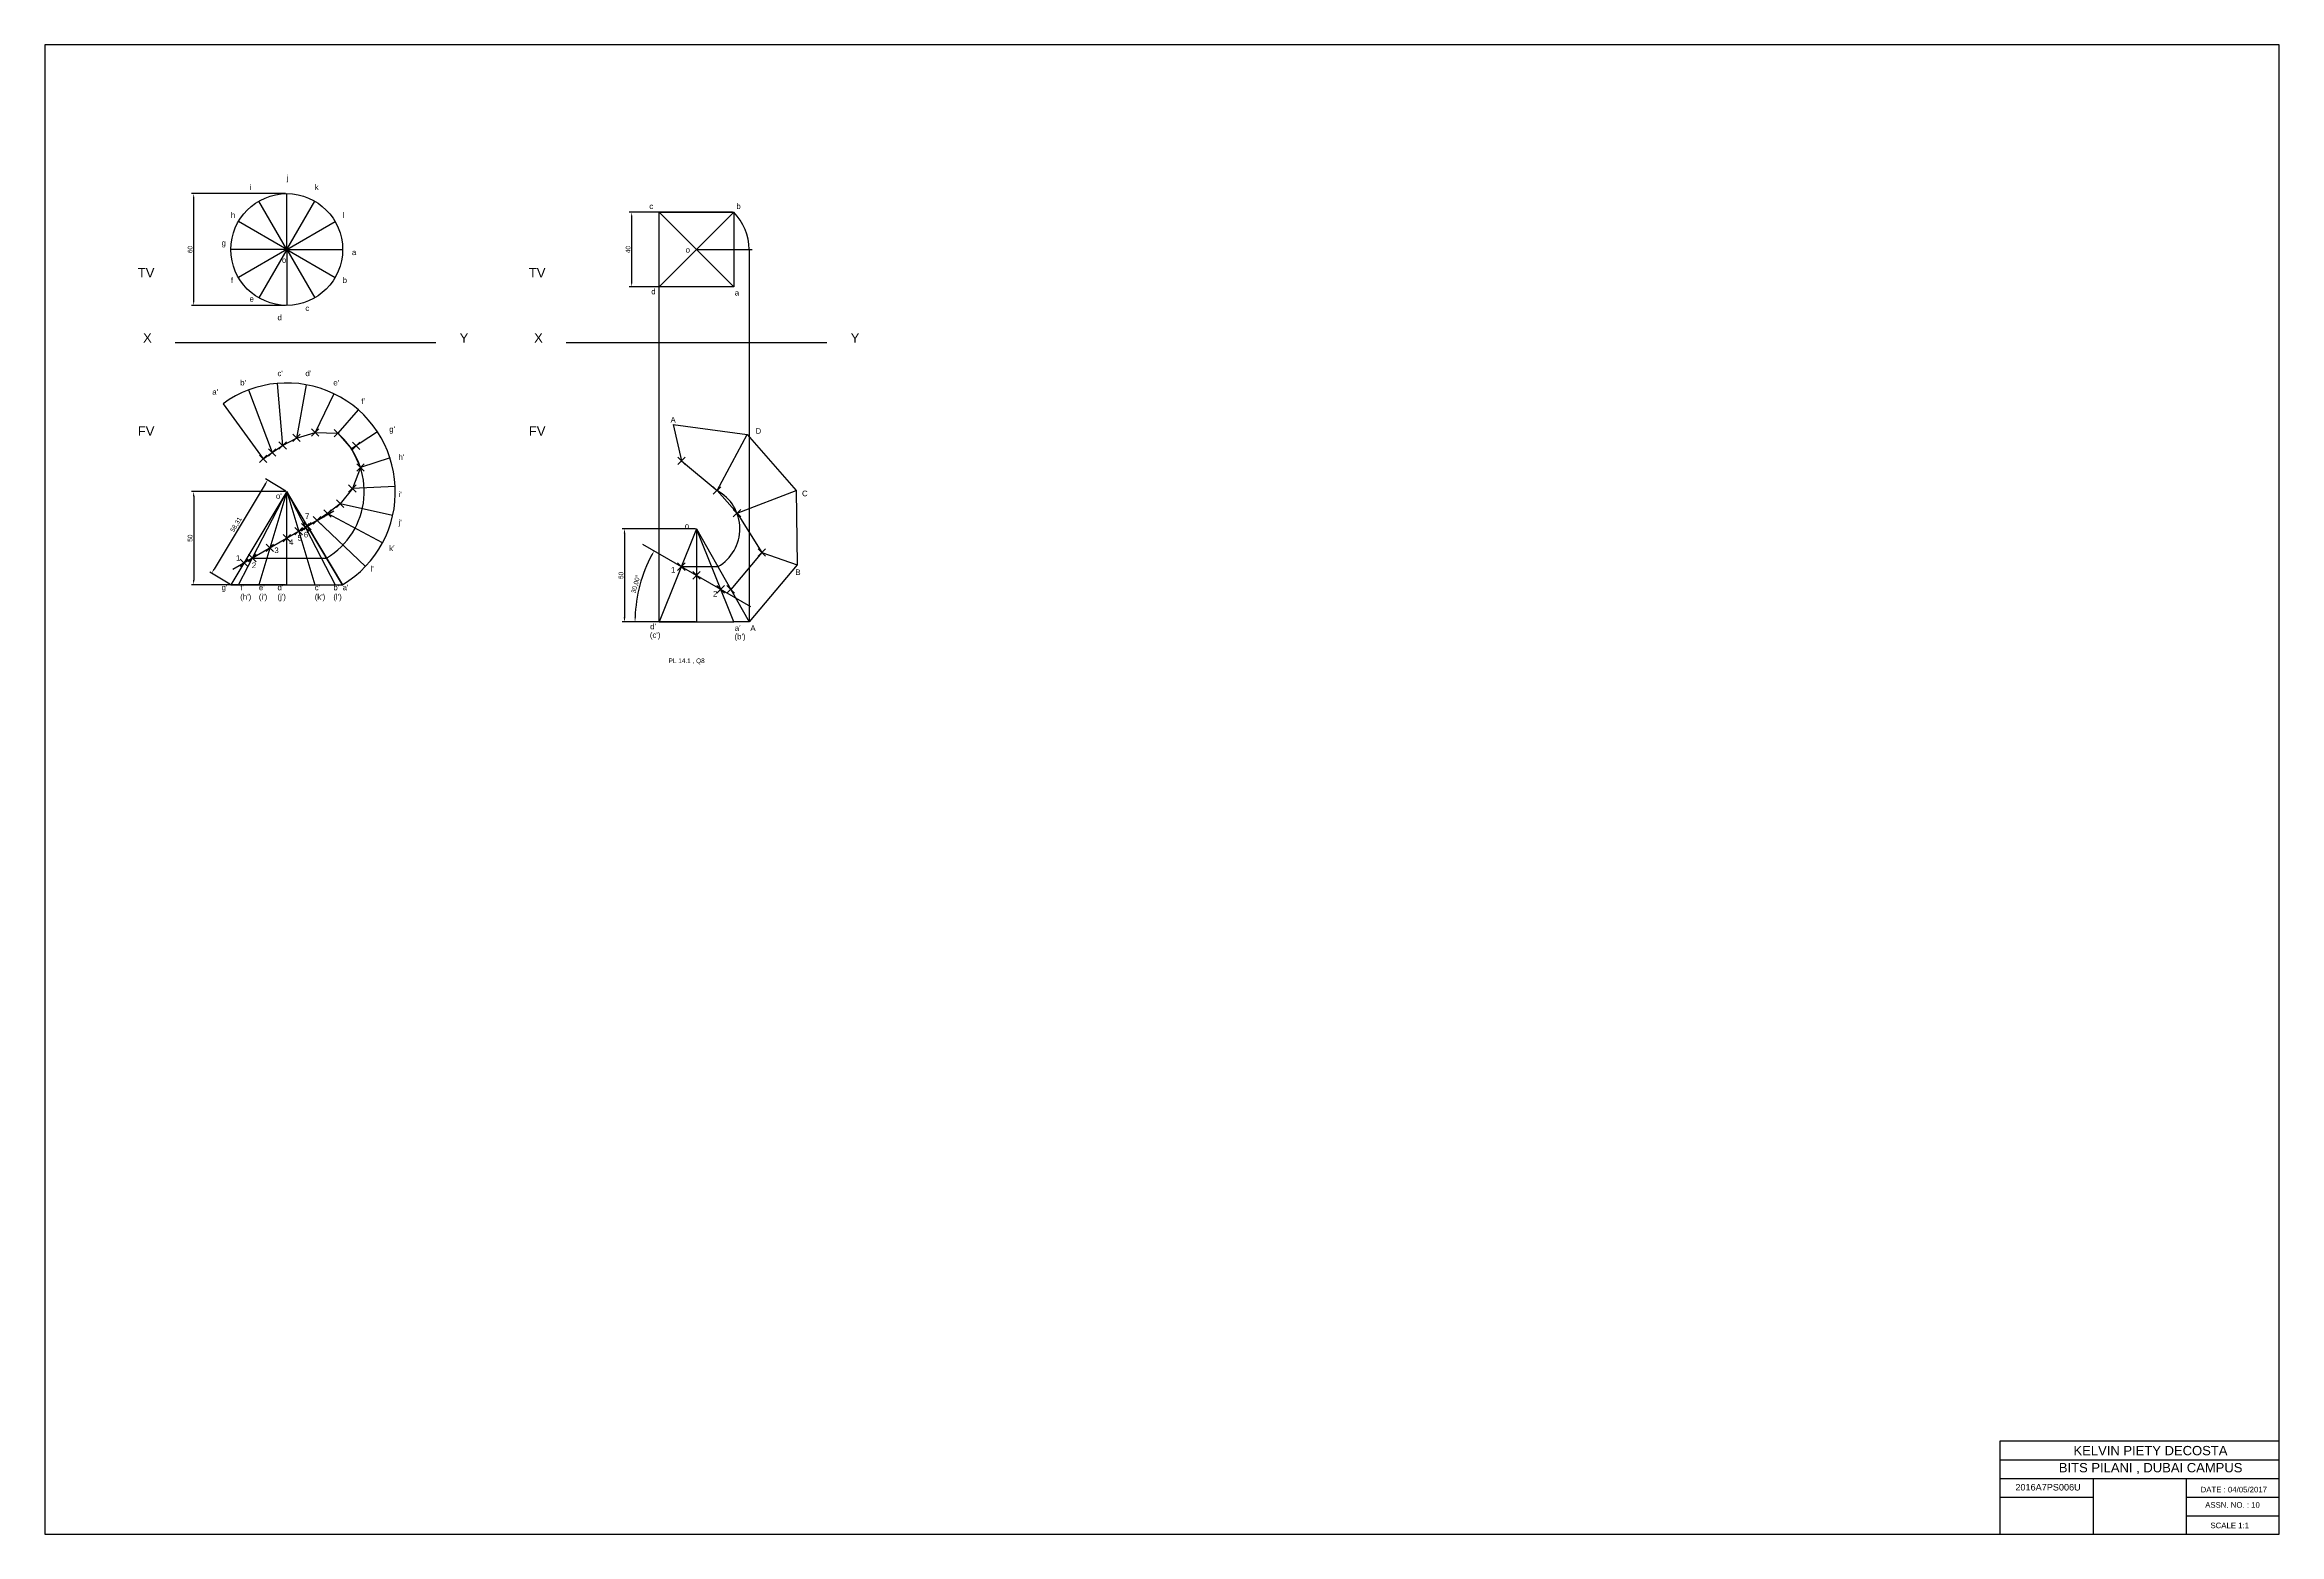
# Model space of a CAD drawing. Header units: millimetres. Extents: x 0 to 1200, y 0 to 800.
import ezdxf

# ---------------------------------------------------------------- set-up
doc = ezdxf.new("R2010")
doc.units = ezdxf.units.MM
doc.header["$PDMODE"] = 3
doc.header["$PDSIZE"] = 2
doc.styles.add('Annotative', font='arial.ttf')
doc.dimstyles.new('ISO-25', dxfattribs={"dimtxt": 2.5, "dimasz": 2.5, "dimexe": 1.25, "dimexo": 0.625, "dimtad": 1, "dimtxsty": 'Standard', "dimcen": 2.5, "dimadec": 0, "dimazin": 0, "dimtfac": 1, "dimtmove": 0, "dimatfit": 3, "dimfxl": 1, "dimarcsym": 0})

# ---------------------------------------------------------------- blocks, each defined once
blk = doc.blocks.new('*D11')
at = {"color": 0, "lineweight": -2, "transparency": 16777216}
for p, q in [((129.4, 560), (78.8, 560)), ((80, 557.5), (80, 512.5)), ((129.4, 510), (78.8, 510))]:
    blk.add_line(p, q, dxfattribs=at)
at = {"color": 0, "transparency": 16777216}
for points in [[(79.6, 557.5), (80.4, 557.5), (80, 560)], [(79.6, 512.5), (80.4, 512.5), (80, 510)]]:
    blk.add_solid(points, dxfattribs=at)
at = {"layer": 'Defpoints', "color": 0, "transparency": 16777216}
for p in [(130, 560), (80, 510), (130, 510)]:
    blk.add_point(p, dxfattribs=at)
at = {"color": 0, "transparency": 16777216, "insert": (78.1, 535), "char_height": 2.5, "attachment_point": 5, "rotation": 90}
blk.add_mtext('50', dxfattribs=at)
blk = doc.blocks.new('*D12')
at = {"color": 0, "lineweight": -2, "transparency": 16777216}
for p, q in [((129.4, 720), (78.8, 720)), ((80, 662.5), (80, 717.5)), ((129.4, 660), (78.8, 660))]:
    blk.add_line(p, q, dxfattribs=at)
at = {"color": 0, "transparency": 16777216}
for points in [[(79.6, 717.5), (80.4, 717.5), (80, 720)], [(79.6, 662.5), (80.4, 662.5), (80, 660)]]:
    blk.add_solid(points, dxfattribs=at)
at = {"layer": 'Defpoints', "color": 0, "transparency": 16777216}
for p in [(80, 720), (130, 720), (130, 660)]:
    blk.add_point(p, dxfattribs=at)
at = {"color": 0, "transparency": 16777216, "insert": (78.1, 690), "char_height": 2.5, "attachment_point": 5, "rotation": 90}
blk.add_mtext('60', dxfattribs=at)
blk = doc.blocks.new('*D15')
at = {"color": 0, "lineweight": -2, "transparency": 16777216}
for p, q in [((118.4, 564), (91, 518.3)), ((129.5, 560.3), (118.6, 566.8)), ((99.5, 510.3), (88.6, 516.8))]:
    blk.add_line(p, q, dxfattribs=at)
at = {"color": 0, "transparency": 16777216}
for points in [[(118.1, 564.2), (118.8, 563.8), (119.7, 566.2)], [(90.6, 518.5), (91.3, 518.1), (89.7, 516.2)]]:
    blk.add_solid(points, dxfattribs=at)
at = {"layer": 'Defpoints', "color": 0, "transparency": 16777216}
for p in [(130, 560), (89.7, 516.2), (100, 510)]:
    blk.add_point(p, dxfattribs=at)
at = {"color": 0, "transparency": 16777216, "insert": (102.9, 542.2), "char_height": 2.5, "attachment_point": 5, "rotation": 59.0362}
blk.add_mtext('58,31', dxfattribs=at)
blk = doc.blocks.new('*D20')
at = {"color": 0, "lineweight": -2, "transparency": 16777216}
for p, q in [((349.4, 540), (310.1, 540)), ((311.4, 537.5), (311.4, 492.5)), ((349.4, 490), (310.1, 490))]:
    blk.add_line(p, q, dxfattribs=at)
at = {"color": 0, "transparency": 16777216}
for points in [[(310.9, 537.5), (311.8, 537.5), (311.4, 540)], [(310.9, 492.5), (311.8, 492.5), (311.4, 490)]]:
    blk.add_solid(points, dxfattribs=at)
at = {"layer": 'Defpoints', "color": 0, "transparency": 16777216}
for p in [(350, 540), (311.4, 490), (350, 490)]:
    blk.add_point(p, dxfattribs=at)
at = {"color": 0, "transparency": 16777216, "insert": (309.5, 515), "char_height": 2.5, "attachment_point": 5, "rotation": 90}
blk.add_mtext('50', dxfattribs=at)
blk = doc.blocks.new('*D21')
at = {"color": 0, "lineweight": -2, "transparency": 16777216}
for p, q in [((369.4, 710), (313.9, 710)), ((315.2, 707.5), (315.2, 672.5)), ((369.4, 670), (313.9, 670))]:
    blk.add_line(p, q, dxfattribs=at)
at = {"color": 0, "transparency": 16777216}
for points in [[(314.8, 707.5), (315.6, 707.5), (315.2, 710)], [(314.8, 672.5), (315.6, 672.5), (315.2, 670)]]:
    blk.add_solid(points, dxfattribs=at)
at = {"layer": 'Defpoints', "color": 0, "transparency": 16777216}
for p in [(370, 710), (315.2, 670), (370, 670)]:
    blk.add_point(p, dxfattribs=at)
at = {"color": 0, "transparency": 16777216, "insert": (313.3, 690), "char_height": 2.5, "attachment_point": 5, "rotation": 90}
blk.add_mtext('40', dxfattribs=at)
blk = doc.blocks.new('*D22')
at = {"color": 0, "lineweight": -2, "transparency": 16777216}
blk.add_line((329.4, 490), (315.8, 490), dxfattribs=at)
blk.add_arc((393.3, 490), 76.3, 151.8785, 178.1215, dxfattribs=at)
at = {"color": 0, "transparency": 16777216}
for points in [[(325.7, 526.1), (326.4, 525.7), (327.3, 528.1)], [(317.5, 492.5), (316.7, 492.5), (317, 490)]]:
    blk.add_solid(points, dxfattribs=at)
at = {"layer": 'Defpoints', "color": 0, "transparency": 16777216}
for p in [(321, 531.7), (321.6, 516.1), (379, 498.3), (330, 490), (370, 490)]:
    blk.add_point(p, dxfattribs=at)
at = {"color": 0, "transparency": 16777216, "insert": (317.6, 510.3), "char_height": 2.5, "attachment_point": 5, "rotation": 75}
blk.add_mtext('30,00°', dxfattribs=at)

msp = doc.modelspace()

# ---------------------------------------------------------------- linework, layer by layer
at = {"color": 4}
for p, q in [((130, 690), (130, 720)), ((130, 690), (115, 715.981)), ((130, 690), (145, 715.981)), ((130, 690), (104.019, 705)), ((130, 690), (155.981, 705)), ((130, 690), (100, 690)), ((130, 690), (104.019, 675)), ((130, 690), (115, 664.019)), ((130, 690), (160, 690)), ((130, 690), (130, 660)), ((130, 690), (145, 664.019)), ((130, 690), (155.981, 675)), ((378.284, 690), (378.284, 490)), ((330, 490), (330, 670)), ((104.062, 510), (130, 560)), ((130, 560), (115, 510)), ((130, 510), (130, 560)), ((130, 560), (145, 510)), ((130, 560), (155.981, 510)), ((350, 540), (368.389, 507.493)), ((350, 540), (350, 490)), ((111.486, 524.311), (151.413, 524.311)), ((341.876, 519.69), (361.489, 519.69))]:
    msp.add_line(p, q, dxfattribs=at)
at = {"lineweight": 30}
for p, q in [((330, 710), (370, 670)), ((370, 710), (330, 670)), ((130, 560), (100, 510)), ((160, 510), (130, 560)), ((350, 540), (330, 490)), ((370, 490), (350, 540)), ((100, 510), (160, 510)), ((330, 490), (370, 490)), ((1050, 30), (1200, 30))]:
    msp.add_line(p, q, dxfattribs=at)
for p, q in [((350, 690), (380, 690)), ((70, 640), (210, 640)), ((280, 640), (420, 640)), ((109.535, 614.6), (122.129, 581)), ((124.786, 618.076), (127.778, 584.751)), ((140.412, 617.372), (135.206, 588.686)), ((155.289, 612.54), (145.293, 591.773)), ((95.756, 607.195), (117.283, 577.526)), ((95.756, 607.195), (117.283, 577.526)), ((95.756, 607.195), (117.283, 577.526)), ((168.346, 603.927), (157.371, 591.354)), ((127.778, 584.751), (135.206, 588.686)), ((135.206, 588.686), (145.293, 591.773)), ((145.293, 591.773), (157.371, 591.354)), ((157.371, 591.354), (164.721, 582.95)), ((178.644, 592.152), (164.721, 582.95)), ((337.574, 596.086), (341.921, 576.464)), ((337.574, 596.086), (377.196, 590.6)), ((361.047, 560.553), (377.196, 590.6)), ((377.196, 590.6), (403.632, 560.581)), ((117.283, 577.526), (122.129, 581)), ((122.129, 581), (127.778, 584.751)), ((164.721, 582.95), (169.572, 572.894)), ((185.441, 578.064), (169.572, 572.894)), ((341.921, 576.464), (361.047, 560.553)), ((169.572, 572.894), (165.225, 561.618)), ((158.617, 553.504), (151.9, 548.256)), ((165.225, 561.618), (158.617, 553.504)), ((186.864, 547.095), (158.618, 553.505)), ((188.248, 562.676), (165.225, 561.618)), ((361.047, 560.553), (371.785, 548.36)), ((371.785, 548.36), (403.632, 560.581)), ((403.632, 560.581), (404.065, 520.584)), ((101.005, 518.26), (155.245, 549.575)), ((146.236, 544.529), (141.141, 541.432)), ((141.141, 541.432), (160, 510)), ((151.9, 548.256), (146.236, 544.529)), ((172.212, 519.774), (146.236, 544.529)), ((181.387, 532.443), (151.9, 548.256)), ((371.785, 548.36), (385.117, 527.285)), ((321.005, 531.74), (378.995, 498.26)), ((385.117, 527.285), (368.389, 507.493)), ((404.065, 520.584), (378.284, 490)), ((385.117, 527.285), (404.065, 520.584)), ((368.389, 507.493), (378.284, 490)), ((378.284, 490), (370, 490)), ((1050, 40), (1200, 40)), ((1100, 30), (1100, 0)), ((1150, 30), (1150, 0)), ((1050, 20), (1100, 20)), ((1150, 20), (1200, 20)), ((1150, 10), (1200, 10))]:
    msp.add_line(p, q)
for points in [[(0, 800), (0, 0), (1200, 0), (1200, 800), (0, 800)], [(1200, 50), (1050, 50), (1050, 0), (1200, 0), (1200, 50)]]:
    msp.add_lwpolyline(points)
msp.add_lwpolyline([(330, 670), (330, 710), (370, 710), (370, 670), (330, 670)], dxfattribs=at)
msp.add_circle((130, 690), 30, dxfattribs=at)
at = {"color": 4}
for centre, radius, start, end in [((350, 690), 28.284, 0, 45), ((130, 560), 41.62, 300.963757, 48.880423), ((350, 540), 23.334, 299.496208, 61.743372)]:
    msp.add_arc(centre, radius, start, end, dxfattribs=at)
msp.add_arc((130, 560), 58.31, 300.963757, 125.963757)
for p in [(135.24, 588.874), (145.293, 591.773), (157.371, 591.354), (117.283, 577.526), (122.129, 581), (127.778, 584.751), (167.213, 584.597), (341.921, 576.464), (169.572, 572.894), (158.617, 553.504), (165.225, 561.618), (361.047, 560.553), (136.393, 538.691), (139.993, 540.769), (141.141, 541.432), (146.236, 544.529), (151.9, 548.256), (371.785, 548.36), (120.929, 529.763), (130, 535), (385.117, 527.285), (107.05, 521.75), (111.486, 524.311), (341.876, 519.69), (350, 515), (363.003, 507.493), (368.389, 507.493)]:
    msp.add_point(p)

# ---------------------------------------------------------------- texts
at = {"attachment_point": 1, "style": 'Annotative'}
for s, width, insert, char_height in [('i', 5, (110, 725), 3), ('j', 5, (130, 730), 3), ('k', 5, (145, 725), 3), ('h', 5, (100, 710), 3), ('l', 5, (160, 710), 3), ('c', 5, (324.702, 714.76), 3), ('b', 5, (371.423, 714.76), 3), ('g', 5, (95, 695), 3), ('o', 5, (127.43, 685.836), 3), ('a', 5, (165, 690), 3), ('o', 5, (344.187, 691.323), 3), ('TV', 7.16703, (50, 680), 5), ('f', 5, (100, 675), 3), ('b', 5, (160, 675), 3), ('TV', 7.16703, (260, 680), 5), ('e', 5, (110, 665), 3), ('d', 5, (325.75, 668.933), 3), ('a', 5, (370.585, 668.305), 3), ('d', 5, (125, 655), 3), ('c', 5, (140, 660), 3), ('X', 7.16703, (52.833, 645), 5), ('Y', 7.16703, (222.833, 645), 5), ('X', 7.16703, (262.833, 645), 5), ('Y', 7.16703, (432.833, 645), 5), ("c'", 5, (125, 625), 3), ("d'", 5, (140, 625), 3), ("a'", 5, (90, 615), 3), ("b'", 5, (105, 620), 3), ("e'", 5, (155, 620), 3), ("f'", 5, (170, 610), 3), ('A', 5, (336.069, 600), 3), ('FV', 7.16703, (50, 595), 5), ("g'", 5, (185, 595), 3), ('FV', 7.16703, (260, 595), 5), ('D', 5, (381.743, 594.061), 3), ("h'", 5, (190, 580), 3), ("o'", 5, (124.166, 559.103), 3), ("i'", 5, (190, 560), 3), ('C', 5, (406.683, 560.498), 3), ('7', 5, (139.818, 548.326), 3), ("j'", 5, (190, 545), 3), ('o', 5, (343.739, 543.052), 3), ('3', 5, (123.337, 529.976), 3), ('4', 5, (131.242, 534.335), 3), ('5', 5, (135.775, 536.647), 3), ('6', 5, (139.15, 538.374), 3), ("k'", 5, (185, 531.067), 3), ('1', 5, (102.744, 525.847), 3), ('2', 5, (111.225, 521.899), 3), ("l'", 5, (175, 520), 3), ('1', 5, (336.334, 519.482), 3), ('B', 5, (403.139, 518.178), 3), ("g'", 5, (95, 510), 3), ("f'", 5, (105, 510), 3), ("(h')", 5, (105, 505), 3), ("e'", 5, (115, 510), 3), ("(i')", 5, (115, 505), 3), ("d'", 5, (125, 510), 3), ("(j')", 5, (125, 505), 3), ("c'", 5, (145, 510), 3), ("(k')", 5, (145, 505), 3), ("(l')", 5, (155, 505), 3), ("b'", 5, (155, 510), 3), ("a'", 5, (160, 510), 3), ('2', 5, (358.909, 506.628), 3), ("(c')", 5, (324.982, 484.458), 3), ("d'", 5, (325.113, 489.041), 3), ("(b')", 5, (370.445, 483.621), 3), ("a'", 5, (370.576, 488.204), 3), ('A', 5, (378.957, 488.204), 3)]:
    msp.add_mtext_dynamic_manual_height_columns(s, width=width, gutter_width=12.5, heights=[2.5], dxfattribs=dict(at, insert=insert, char_height=char_height))
at = {"attachment_point": 1}
for s, width, heights, insert, char_height in [('\\pi14.121;PL 14.1 , Q8', 52.82589, [2.5], (320.925, 470.377), 2.5), ('\\pi14.288;{\\fArial|b0|i0|c0|p34;BITS PILANI , DUBAI CAMPUS}', 126.28702, [0], (1067.325, 38.297), 5), ('\\pi8.4721;{\\fArial|b0|i0|c0|p34;KELVIN PIETY DECOSTA}', 99.12013, [10], (1081.016, 47.464), 5), ('\\pi9.4434;{\\fArial|b0|i0|c0|p34;2016A7PS006U}', 53.41883, [0], (1048.829, 27.029), 3.5), ('\\pi9.2702;{\\fArial|b0|i0|c0|p34;DATE : 04/05/2017}', 53.67273, [0], (1148.477, 25.507), 3), ('\\pi8.8354;{\\fArial|b0|i0|c0|p34;ASSN. NO. : 10}', 46.81753, [0], (1151.368, 17.282), 3), ('\\pi1.3336;{\\fArial|b0|i0|c0|p34;SCALE 1:1}', 22.4435, [2.849], (1161.679, 6.268), 3)]:
    msp.add_mtext_dynamic_manual_height_columns(s, width=width, gutter_width=12.5, heights=heights, dxfattribs=dict(at, insert=insert, char_height=char_height))

# ---------------------------------------------------------------- dimensions: what is measured, and where the dimension line sits
dim = msp.add_linear_dim(base=(80, 720), p1=(130, 660), p2=(130, 720), angle=90, dimstyle='ISO-25', override={"dimadec": 2, "dimfrac": 2})
dim.commit()
dim.dimension.update_dxf_attribs({"geometry": '*D12', "text_midpoint": (80, 690), "dimtype": 161})
for p1, p2, distance, picture, middle in [((370, 710), (370, 670), -54.823, '*D21', (313.302, 690)), ((130, 560), (100, 510), -12.005, '*D15', (102.919, 542.248)), ((130, 560), (130, 510), -50, '*D11', (78.125, 535)), ((350, 540), (350, 490), -38.65, '*D20', (309.475, 515))]:
    dim = msp.add_aligned_dim(p1=p1, p2=p2, distance=distance, dimstyle='ISO-25', override={"dimadec": 2, "dimfrac": 2})
    dim.commit()
    dim.dimension.update_dxf_attribs({"geometry": picture, "text_midpoint": middle})
dim = msp.add_angular_dim_2l(base=(321.646, 516.08), line1=((330, 490), (370, 490)), line2=((321.005, 531.74), (378.995, 498.26)), dimstyle='ISO-25', override={"dimadec": 2, "dimfrac": 2})
dim.commit()
dim.dimension.update_dxf_attribs({"geometry": '*D22', "text_midpoint": (317.633, 510.275)})

doc.saveas('drawing.dxf')
